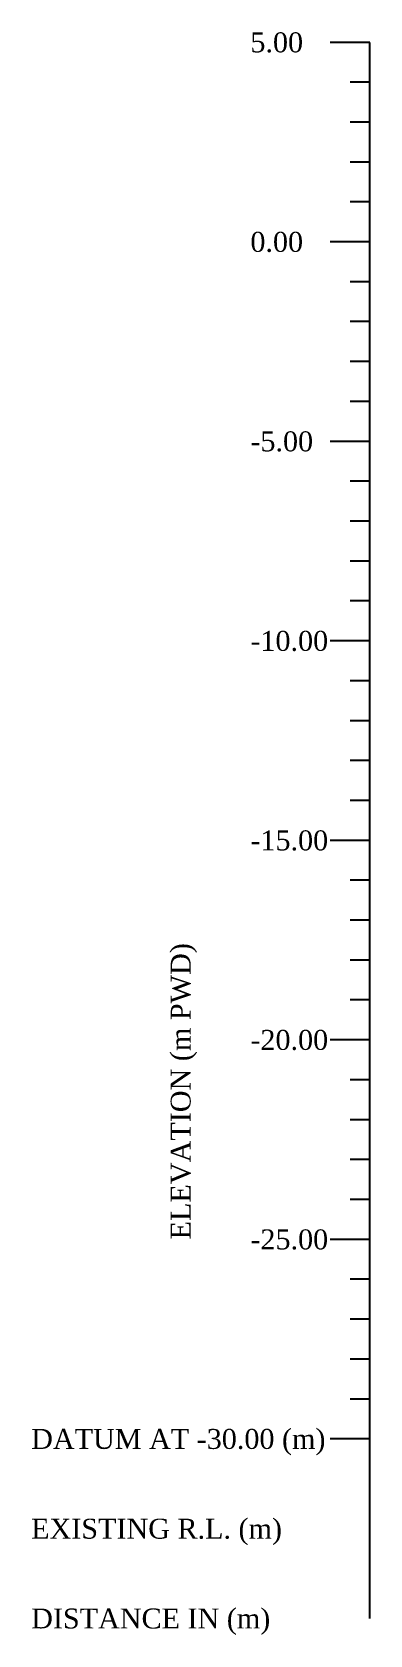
# Model space of a CAD drawing. Header units: metres. Extents: x -148477 to 168932, y -55673 to -2736.
# Drawn here: x -44117.85 to -44109.37, y -20574.75 to -20534.58 of the extents above; entities that cross this region are included whole.
import ezdxf

# ---------------------------------------------------------------- set-up
doc = ezdxf.new("R2010")
doc.units = ezdxf.units.M
doc.styles.add('liza', font='times.ttf', dxfattribs={"height": 2})

msp = doc.modelspace()

# ---------------------------------------------------------------- texts
at = {"color": 6, "linetype": 'Continuous', "lineweight": -3, "ltscale": 0.5, "char_height": 0.5, "attachment_point": 1, "style": 'liza'}
for s, insert, width in [('5.00', (-44112.3673, -20534.5899), 2), ('0.00', (-44112.3673, -20539.5899), 2), ('-5.00', (-44112.3673, -20544.5899), 2), ('-10.00', (-44112.3673, -20549.5899), 2), ('-15.00', (-44112.3673, -20554.5899), 2), ('-20.00', (-44112.3673, -20559.5899), 2), ('-25.00', (-44112.3673, -20564.5899), 2), ('DATUM AT -30.00 (m)', (-44117.8673, -20569.5899), 7.5), ('EXISTING R.L. (m)', (-44117.8673, -20571.8399), 7.5), ('DISTANCE IN (m)', (-44117.8673, -20574.0899), 7.5)]:
    msp.add_mtext(s, dxfattribs=dict(at, insert=insert, width=width))
at = {"color": 6, "linetype": 'Continuous', "lineweight": -3, "ltscale": 0.5, "insert": (-44114.3673, -20564.8399), "char_height": 0.5, "width": 10, "attachment_point": 1, "rotation": 90, "style": 'liza'}
msp.add_mtext('ELEVATION (m PWD)', dxfattribs=at)

# ---------------------------------------------------------------- linework, layer by layer
at = {"color": 6, "linetype": 'Continuous', "lineweight": -3, "ltscale": 0.5}
for p, q in [((-44109.3673, -20534.8399), (-44110.3673, -20534.8399)), ((-44109.3673, -20574.3399), (-44109.3673, -20534.8399)), ((-44109.3673, -20535.8399), (-44109.8673, -20535.8399)), ((-44109.3673, -20536.8399), (-44109.8673, -20536.8399)), ((-44109.3673, -20537.8399), (-44109.8673, -20537.8399)), ((-44109.3673, -20538.8399), (-44109.8673, -20538.8399)), ((-44109.3673, -20539.8399), (-44110.3673, -20539.8399)), ((-44109.3673, -20540.8399), (-44109.8673, -20540.8399)), ((-44109.3673, -20541.8399), (-44109.8673, -20541.8399)), ((-44109.3673, -20542.8399), (-44109.8673, -20542.8399)), ((-44109.3673, -20543.8399), (-44109.8673, -20543.8399)), ((-44109.3673, -20544.8399), (-44110.3673, -20544.8399)), ((-44109.3673, -20545.8399), (-44109.8673, -20545.8399)), ((-44109.3673, -20546.8399), (-44109.8673, -20546.8399)), ((-44109.3673, -20547.8399), (-44109.8673, -20547.8399)), ((-44109.3673, -20548.8399), (-44109.8673, -20548.8399)), ((-44109.3673, -20549.8399), (-44110.3673, -20549.8399)), ((-44109.3673, -20550.8399), (-44109.8673, -20550.8399)), ((-44109.3673, -20551.8399), (-44109.8673, -20551.8399)), ((-44109.3673, -20552.8399), (-44109.8673, -20552.8399)), ((-44109.3673, -20553.8399), (-44109.8673, -20553.8399)), ((-44109.3673, -20554.8399), (-44110.3673, -20554.8399)), ((-44109.3673, -20555.8399), (-44109.8673, -20555.8399)), ((-44109.3673, -20556.8399), (-44109.8673, -20556.8399)), ((-44109.3673, -20557.8399), (-44109.8673, -20557.8399)), ((-44109.3673, -20558.8399), (-44109.8673, -20558.8399)), ((-44109.3673, -20559.8399), (-44110.3673, -20559.8399)), ((-44109.3673, -20560.8399), (-44109.8673, -20560.8399)), ((-44109.3673, -20561.8399), (-44109.8673, -20561.8399)), ((-44109.3673, -20562.8399), (-44109.8673, -20562.8399)), ((-44109.3673, -20563.8399), (-44109.8673, -20563.8399)), ((-44109.3673, -20564.8399), (-44110.3673, -20564.8399)), ((-44109.3673, -20565.8399), (-44109.8673, -20565.8399)), ((-44109.3673, -20566.8399), (-44109.8673, -20566.8399)), ((-44109.3673, -20567.8399), (-44109.8673, -20567.8399)), ((-44109.3673, -20568.8399), (-44109.8673, -20568.8399)), ((-44109.3673, -20569.8399), (-44110.3673, -20569.8399))]:
    msp.add_line(p, q, dxfattribs=at)

msp.set_redraw_order([(e.dxf.handle, doc.entitydb.next_handle()) for e in msp.query("TEXT MTEXT ATTDEF DIMENSION ARC_DIMENSION")])  # texts and dimensions are drawn at this point

doc.saveas('drawing.dxf')
